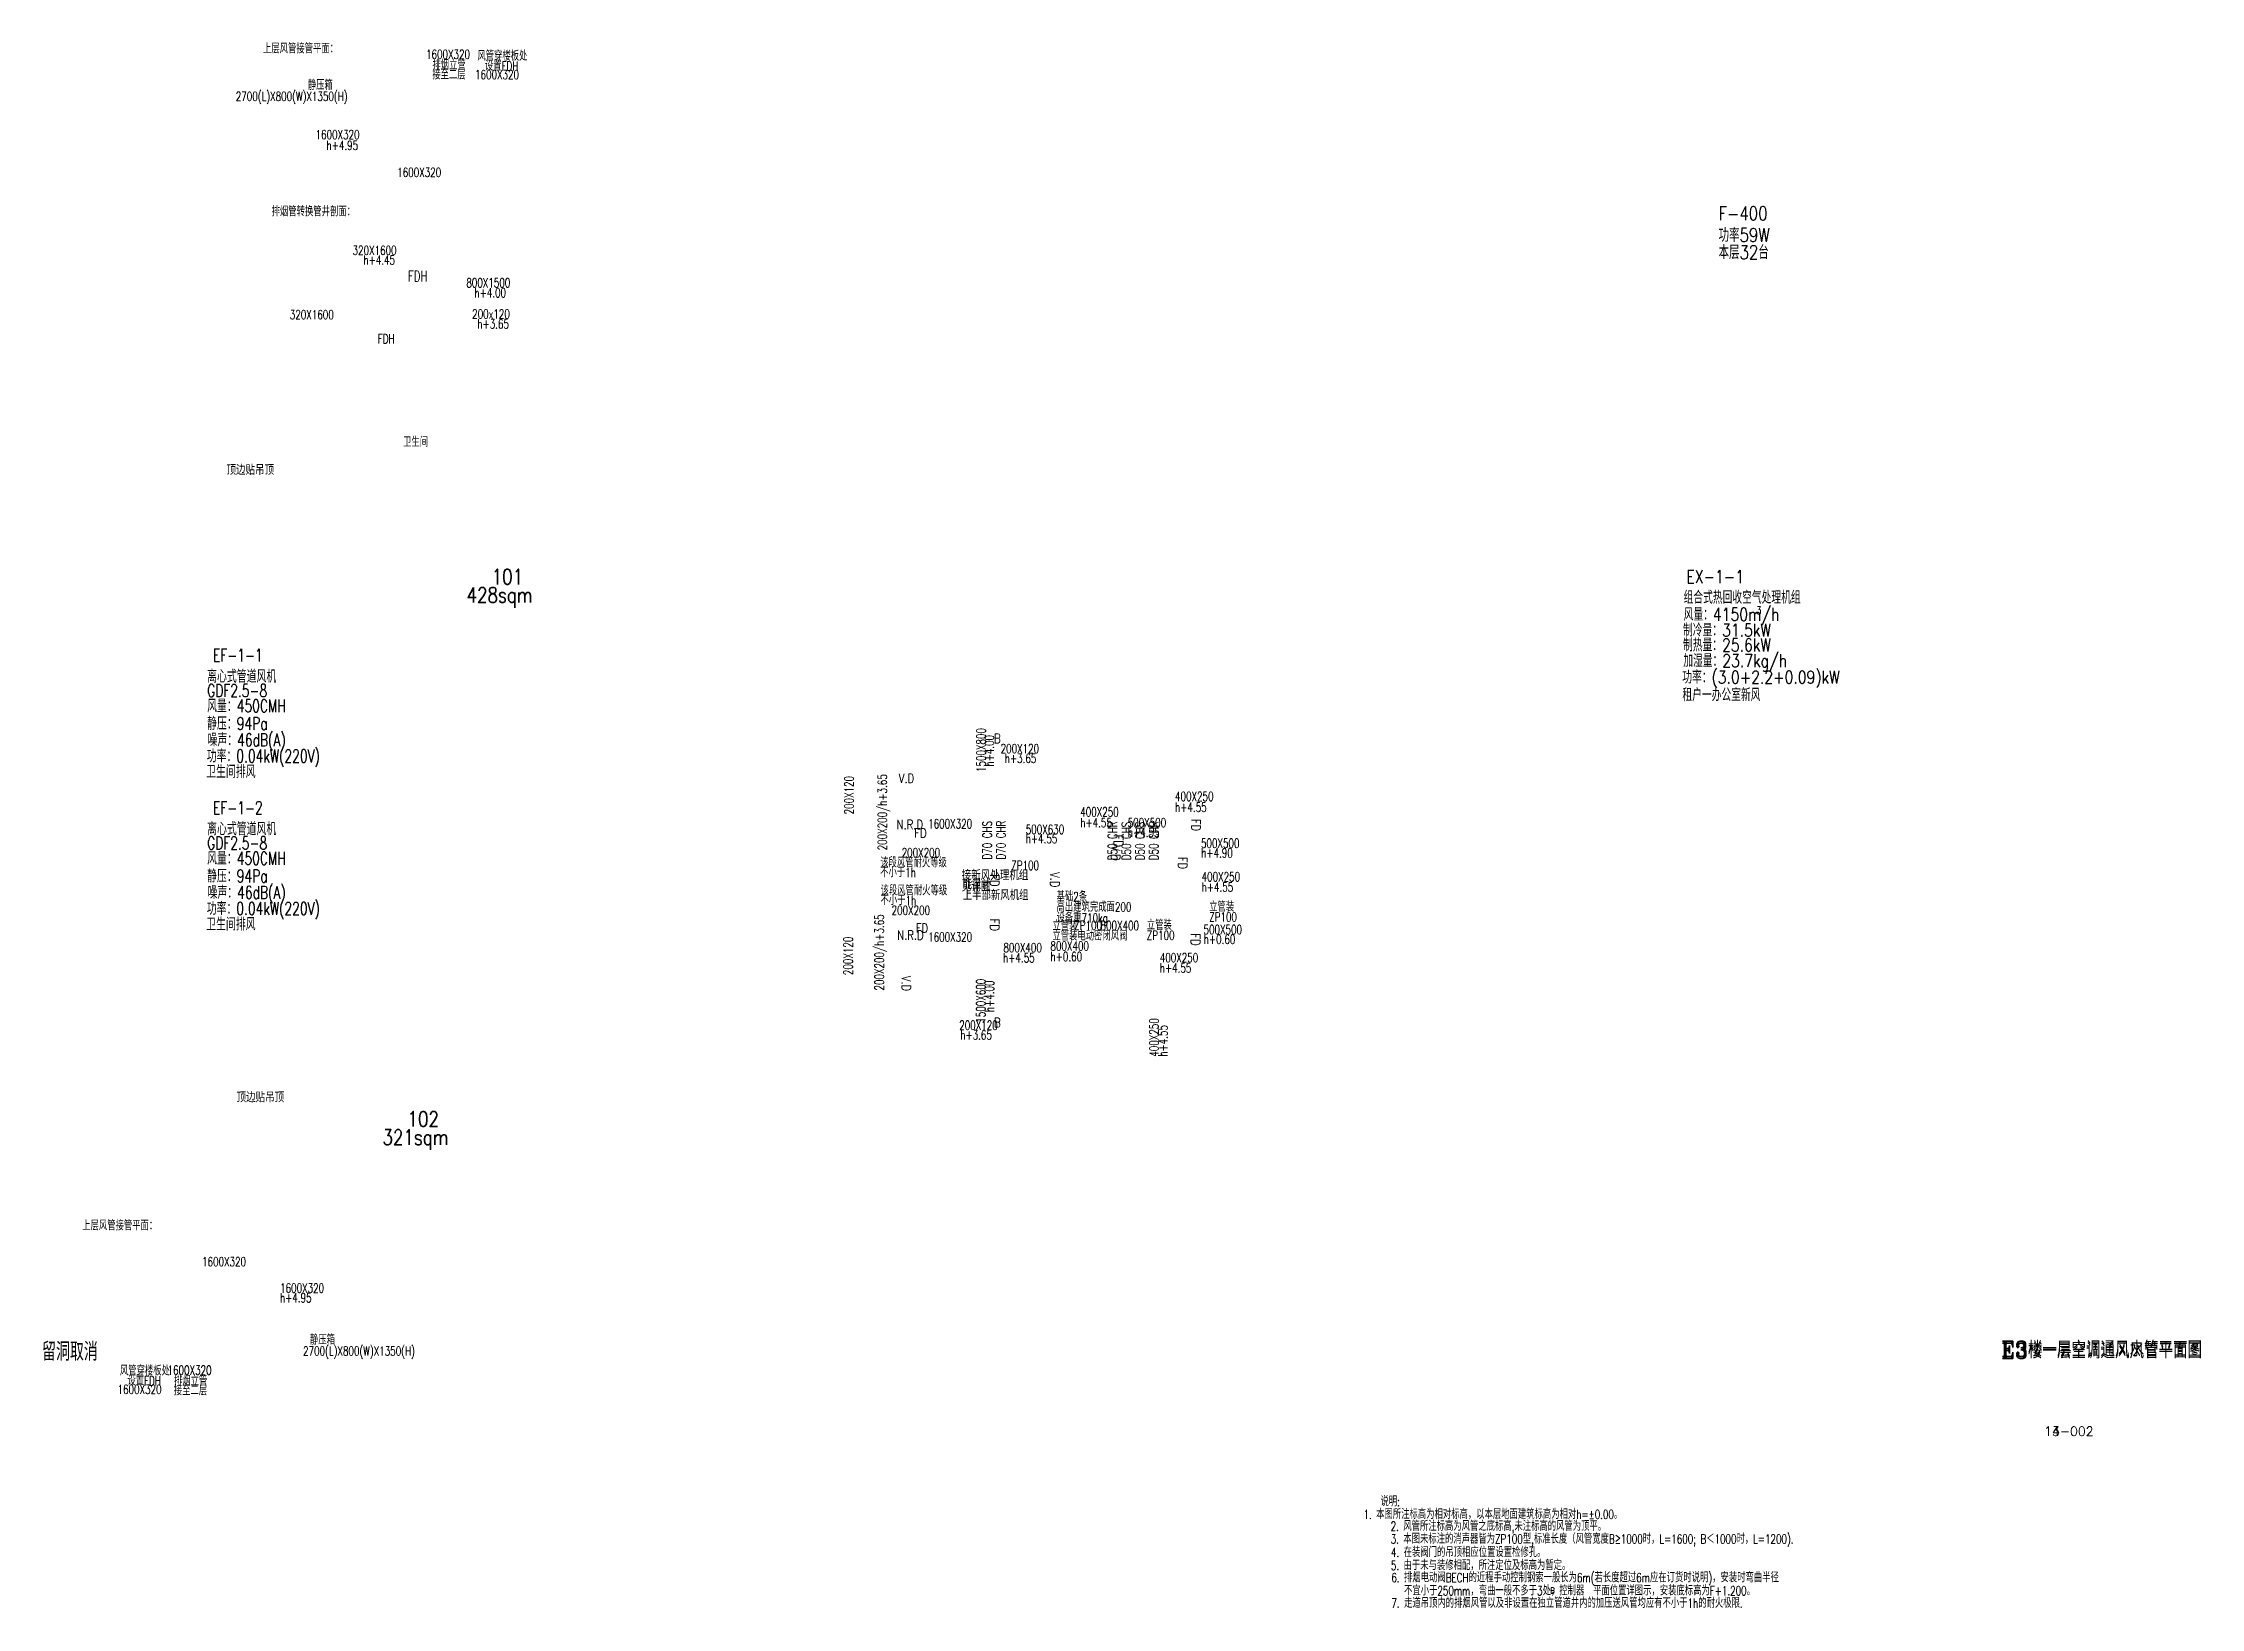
# Model space of a CAD drawing. Extents: x 100209 to 710499, y -54259 to 207392.
# Drawn here: x 369619 to 440262, y 156173 to 207392 of the extents above; entities that cross this region are included whole.
import ezdxf
from ezdxf.enums import TextEntityAlignment as Align

# ---------------------------------------------------------------- set-up
doc = ezdxf.new("R2010")
doc.units = 0
doc.header["$LTSCALE"] = 10
doc.header["$MEASUREMENT"] = 0
doc.linetypes.add('DASHED', pattern=[0.75, 0.5, -0.25])
for name, color, linetype in [('HVAC-A-DIM', 3, 'Continuous'), ('HVAC-A-DIN', 3, 'Continuous'), ('HVAC-DIN', 3, 'Continuous'), ('HVAC-VALVE', 2, 'Continuous'), ('HVAC-W-DIN', 3, 'Continuous'), ('HVAC-XF', 1, 'Continuous'), ('HVAC-XF-DIN', 3, 'Continuous')]:
    doc.layers.add(name, color=color, linetype=linetype)
for name, color, linetype, plot in [('HVAC-BASE-TEXT', 2, 'DASHED', False), ('HVAC-CAL', 2, 'Continuous', False), ('HVAC-提电气150701', 101, 'Continuous', False), ('HVAC-提资-电', 101, 'Continuous', False)]:
    doc.layers.add(name, color=color, linetype=linetype, plot=plot)
doc.layers.add('HVAC-提资-土建', color=101, linetype='Continuous', lineweight=50, plot=False)
doc.styles.add('HZF', font='tj-romans.shx', dxfattribs={"width": 0.7, "bigfont": 'tj-hztxt.shx'})
doc.styles.add('M-TEXT1', font='tj-romans1.shx', dxfattribs={"width": 0.8, "bigfont": 'tj-hztxt.shx'})
doc.styles.add('TKZ1_tjhts.shx', font='tjromant.shx', dxfattribs={"bigfont": 'tjhts.shx'})
doc.styles.add('ZMJ-HZ', font='tj-romans1.shx', dxfattribs={"width": 0.7, "bigfont": 'tj-hztxt1.shx'})

msp = doc.modelspace()

# ---------------------------------------------------------------- texts
at = {"layer": 'HVAC-A-DIM', "style": 'HZF', "width": 0.7}
for s, p in [('EF-1-1', (375180, 187146)), ('离心式管道风机', (374988, 186455)), ('风量：450CMH', (374988, 185490)), ('GDF2.5-8', (374988, 185990)), ('静压：94Pa', (374988, 184912)), ('噪声：46dB(A)', (375001, 184375)), ('卫生间排风', (374956, 183336)), ('功率：0.04kW(220V)', (374974, 183848)), ('EF-1-2', (375180, 182153)), ('离心式管道风机', (374988, 181463)), ('风量：450CMH', (374988, 180498)), ('GDF2.5-8', (374988, 180998)), ('静压：94Pa', (374988, 179919)), ('噪声：46dB(A)', (375001, 179382)), ('卫生间排风', (374956, 178343)), ('功率：0.04kW(220V)', (374974, 178855))]:
    msp.add_text(s, height=420, dxfattribs=at).set_placement(p)
at = {"layer": 'HVAC-A-DIN', "style": 'HZF', "width": 0.7}
for s, p in [('上层风管接管平面：', (376816, 207210)), ('1600X320', (382155, 207027)), ('接至二层', (382359, 206356)), ('排烟立管', (382363, 206670)), ('2700(L)X800(W)X1350(H)', (375926, 205653)), ('静压箱', (378284, 206016)), ('1600X320', (378538, 204398)), ('h+4.95', (378896, 204048)), ('1600X320', (381210, 203162)), ('排烟管转换管井剖面：', (377098, 201876)), ('320X1600', (379750, 200608)), ('h+4.45', (380105, 200295)), ('800X1500', (383474, 199547)), ('h+4.00', (383739, 199221)), ('320X1600', (377695, 198503)), ('200x120', (383665, 198527)), ('h+3.65', (383834, 198203)), ('卫生间', (381403, 194330)), ('200X120', (400966, 184298)), ('h+3.65', (401102, 183982, 0)), ('1600X320', (398594, 181838)), ('500X630', (401788, 181653)), ('500X500', (405126, 181873)), ('h+4.55', (405132, 181558)), ('200X200', (397726, 180894)), ('h+4.55', (401788, 181353)), ('500X500', (407526, 181202)), ('h+4.90', (407532, 180887)), ('200X200', (397397, 179005)), ('1600X320', (398594, 178130)), ('800X400', (404238, 178508)), ('500X500', (407610, 178376)), ('h+0.60', (407616, 178061)), ('h+4.55', (401046, 177452)), ('800X400', (401057, 177784)), ('800X400', (402599, 177838)), ('h+0.60', (402599, 177492)), ('200X120', (399611, 175245)), ('h+3.65', (399645, 174929, 0)), ('上层风管接管平面：', (370897, 168682)), ('1600X320', (374822, 167502)), ('1600X320', (377377, 166639)), ('h+4.95', (377371, 166322)), ('2700(L)X800(W)X1350(H)', (378129, 164579)), ('静压箱', (378352, 164942)), ('1600X320', (373692, 163953)), ('接至二层', (373897, 163282)), ('排烟立管', (373901, 163596))]:
    msp.add_text(s, height=300, dxfattribs=at).set_placement(p, align=Align.MIDDLE_LEFT)
for s, p in [('1500X800', (400327, 183531, 0)), ('h+4.00', (400595, 183711, 0)), ('200X120', (396002, 182145)), ('200X200/h+3.65', (397095, 180969)), ('200X200/h+3.65', (396992, 176381)), ('200X120', (395974, 176884)), ('1500X600', (400318, 175327, 0)), ('h+4.00', (400600, 175673, 0))]:
    msp.add_text(s, height=300, rotation=90, dxfattribs=at).set_placement(p, align=Align.MIDDLE_LEFT)
at = {"layer": 'HVAC-A-DIN', "ltscale": 15, "style": 'HZF', "width": 0.7}
for s, rotation, p in [('400X250', 360, (403573, 182228)), ('400X250', 360, (406677, 182734)), ('h+4.55', 360, (406677, 182382)), ('h+4.55', 360, (403573, 181877)), ('400X250', 90, (405988, 174214)), ('h+4.55', 90, (406278, 174214))]:
    msp.add_text(s, height=300, rotation=rotation, dxfattribs=at).set_placement(p, align=Align.MIDDLE_LEFT)
at = {"layer": 'HVAC-A-DIN', "style": 'HZF', "width": 0.7}
for s, p in [('不小于1h', (397023, 180094)), ('该段风管耐火等级', (397023, 180414)), ('ZP100', (401315, 180325)), ('不小于1h', (397034, 179180)), ('该段风管耐火等级', (397034, 179501)), ('立管装', (407795, 178966)), ('ZP100', (407795, 178635)), ('立管装', (402662, 178349)), ('立管装电动密闭风阀', (402662, 178017)), ('ZP100', (403378, 178365)), ('立管装', (405753, 178368)), ('ZP100', (405753, 178037))]:
    msp.add_text(s, height=300, dxfattribs=at).set_placement(p)
at = {"layer": 'HVAC-A-DIN', "ltscale": 15, "style": 'HZF', "width": 0.7}
for s, p in [('400X250', (407548, 180104)), ('h+4.55', (407548, 179767)), ('400X250', (406177, 177458)), ('h+4.55', (406177, 177121))]:
    msp.add_text(s, height=300, dxfattribs=at).set_placement(p, align=Align.MIDDLE_LEFT)
at = {"layer": 'HVAC-A-DIN', "color": 1, "style": 'TKZ1_tjhts.shx'}
for s, height, p in [('E3楼一层空调通风风管平面图', 500, (437012, 164586)), ('13-002', 300, (435939, 161954))]:
    msp.add_text(s, height=height, dxfattribs=at).set_placement(p, align=Align.MIDDLE_CENTER)
at = {"layer": 'HVAC-A-DIN', "style": 'HZF', "width": 0.7}
for s, p in [('说明:', (413403, 159503)), ('2. 风管所注标高为风管之底标高,未注标高的风管为顶平。', (413735, 158695)), ('3. 本图未标注的消声器皆为ZP100型,标准长度（风管宽度B≥1000时，L=1600; B＜1000时，L=1200).', (413737, 158277)), ('5. 由于未与装修相配，所注定位及标高为暂定。', (413745, 157410)), ('4. 在装阀门的吊顶相应位置设置检修孔。', (413748, 157840)), ('6. 排烟电动阀BECH的近程手动控制钢索一般长为6m(若长度超过6m应在订货时说明)，安装时弯曲半径', (413760, 157011)), ('不宜小于250mm，弯曲一般不多于3处，控制器  平面位置详图示，安装底标高为F+1.200。', (414174, 156581)), ('7. 走道吊顶内的排烟风管以及非设置在独立管道井内的加压送风管均应有不小于1h的耐火极限.', (413760, 156176))]:
    msp.add_text(s, height=300, rotation=359.99997, dxfattribs=at).set_placement(p)
msp.add_text('1. 本图所注标高为相对标高，以本层地面建筑标高为相对h=%%P0.00。', height=300, rotation=359.99997, dxfattribs=at).set_placement((417083, 159234), align=Align.MIDDLE_CENTER)
at = {"layer": 'HVAC-A-DIN', "style": 'M-TEXT1', "width": 0.8}
msp.add_text('B', height=193, rotation=360, dxfattribs=at).set_placement((419038, 156741), align=Align.MIDDLE)
at = {"layer": 'HVAC-BASE-TEXT', "color": 2, "style": 'ZMJ-HZ', "width": 0.7}
for s, p in [('基础2条', (402798, 179303, 9394)), ('设备重710kg', (402798, 178606, 9394)), ('高出建筑完成面200', (402798, 178962, 9394))]:
    msp.add_text(s, height=300, dxfattribs=at).set_placement(p)
at = {"layer": 'HVAC-CAL', "style": 'M-TEXT1', "width": 0.8}
for s, p in [('101', (384303, 189676)), ('428sqm', (383482, 189078)), ('102', (381548, 171925)), ('321sqm', (380728, 171327))]:
    msp.add_text(s, height=500, dxfattribs=at).set_placement(p)
at = {"layer": 'HVAC-DIN', "style": 'M-TEXT1', "width": 0.8}
for s, height, p in [('EX-1-1', 420, (423421, 189718)), ('组合式热回收空气处理机组', 420, (423328, 189041)), ('风量：4150m/h', 420, (423328, 188484)), ('3', 250, (425703, 188701)), ('制冷量：31.5kW', 420, (423309, 187968, -3423)), ('制热量：25.6kW', 420, (423309, 187481, -3423)), ('加湿量：23.7kg/h', 420, (423318, 186969, 3652)), ('功率：(3.0+2.2+0.09)kW', 420, (423285, 186429, 3652)), ('租户一办公室新风', 420, (423289, 185851, 3652))]:
    msp.add_text(s, height=height, dxfattribs=at).set_placement(p)
at = {"layer": 'HVAC-VALVE', "style": 'M-TEXT1', "width": 0.8}
for s, p in [('V.D', (397886, 183327)), ('N.R.D', (397995, 181813)), ('N.R.D', (398015, 178192))]:
    msp.add_text(s, height=300, dxfattribs=at).set_placement(p, align=Align.MIDDLE_CENTER)
for p in [(404735, 180884), (402742, 180007), (397878, 176612)]:
    msp.add_text('V.D', height=300, rotation=270, dxfattribs=at).set_placement(p, align=Align.MIDDLE_CENTER)
at = {"layer": 'HVAC-W-DIN', "ltscale": 15, "style": 'M-TEXT1', "width": 0.7}
for s, p in [('D70 CHS', (400676, 180671)), ('D70 CHR', (401126, 180671)), ('D50 CHR', (404781, 180646)), ('D50 CHS', (405231, 180646)), ('D50 CHS', (405681, 180646)), ('D50 CHR', (406131, 180646))]:
    msp.add_text(s, height=300, rotation=90, dxfattribs=at).set_placement(p)
at = {"layer": 'HVAC-W-DIN', "style": 'M-TEXT1', "width": 0.8}
for s, p in [('接新风处理机组', (399692, 179995)), ('见详图', (399692, 179626))]:
    msp.add_text(s, height=300, dxfattribs=at).set_placement(p)
at = {"layer": 'HVAC-W-DIN', "color": 3, "style": 'TKZ1_tjhts.shx'}
for s, height, p in [('E3楼一层空调通风水管平面图', 500, (437012, 164650)), ('14-002', 300, (435939, 161954))]:
    msp.add_text(s, height=height, dxfattribs=at).set_placement(p, align=Align.MIDDLE_CENTER)
at = {"layer": 'HVAC-XF'}
for s, height, style, width, p in [('FDH', 350, 'HZF', 0.7, (381884, 199765)), ('FDH', 300, 'HZF', 0.7, (380850, 197716)), ('FD', 300, 'M-TEXT1', 0.8, (398343, 181537)), ('FD', 300, 'M-TEXT1', 0.8, (398389, 178425))]:
    msp.add_text(s, height=height, dxfattribs=dict(at, style=style, width=width)).set_placement(p, align=Align.MIDDLE_CENTER)
at = {"layer": 'HVAC-XF', "style": 'M-TEXT1', "width": 0.8}
for p in [(400752, 184633), (400752, 175333)]:
    msp.add_text('B', height=300, dxfattribs=at).set_placement(p, align=Align.MIDDLE_LEFT)
for p in [(407364, 181799), (404824, 181281), (400773, 179983), (406925, 180555), (400773, 178531), (407349, 178050)]:
    msp.add_text('FD', height=300, rotation=270, dxfattribs=at).set_placement(p, align=Align.MIDDLE_CENTER)
at = {"layer": 'HVAC-XF-DIN'}
for s, style, width, p in [('风管穿楼板处', 'HZF', 0.7, (383836, 206970)), ('顶边贴吊顶', 'M-TEXT1', 0.8, (375620, 193413)), ('顶边贴吊顶', 'M-TEXT1', 0.8, (375951, 172874)), ('风管穿楼板处', 'HZF', 0.7, (372131, 163929))]:
    msp.add_text(s, height=300, dxfattribs=dict(at, style=style, width=width)).set_placement(p, align=Align.MIDDLE_LEFT)
at = {"layer": 'HVAC-XF-DIN', "style": 'HZF', "width": 0.7}
for s, p in [('1600X320', (384480, 206363)), ('设置FDH', (384629, 206646)), ('1600X320', (372775, 163323)), ('设置FDH', (372924, 163606))]:
    msp.add_text(s, height=300, dxfattribs=at).set_placement(p, align=Align.MIDDLE_CENTER)
at = {"layer": 'HVAC-提电气150701', "style": 'M-TEXT1', "width": 0.7}
for s, p in [('上半部新风机组', (399727, 179339)), ('能量计', (399727, 179701))]:
    msp.add_text(s, height=337.6, dxfattribs=at).set_placement(p)
at = {"layer": 'HVAC-提资-土建', "style": 'M-TEXT1', "width": 0.8}
msp.add_text('留洞取消', height=600, dxfattribs=at).set_placement((369583, 164561), align=Align.MIDDLE_LEFT)
at = {"layer": 'HVAC-提资-电', "style": 'M-TEXT1', "width": 0.8}
for s, p in [('F-400', (424472, 201594, 31)), ('功率59W', (424472, 200885, 31)), ('本层32台', (424472, 200324, 31))]:
    msp.add_text(s, height=450, dxfattribs=at).set_placement(p)

doc.saveas('drawing.dxf')
